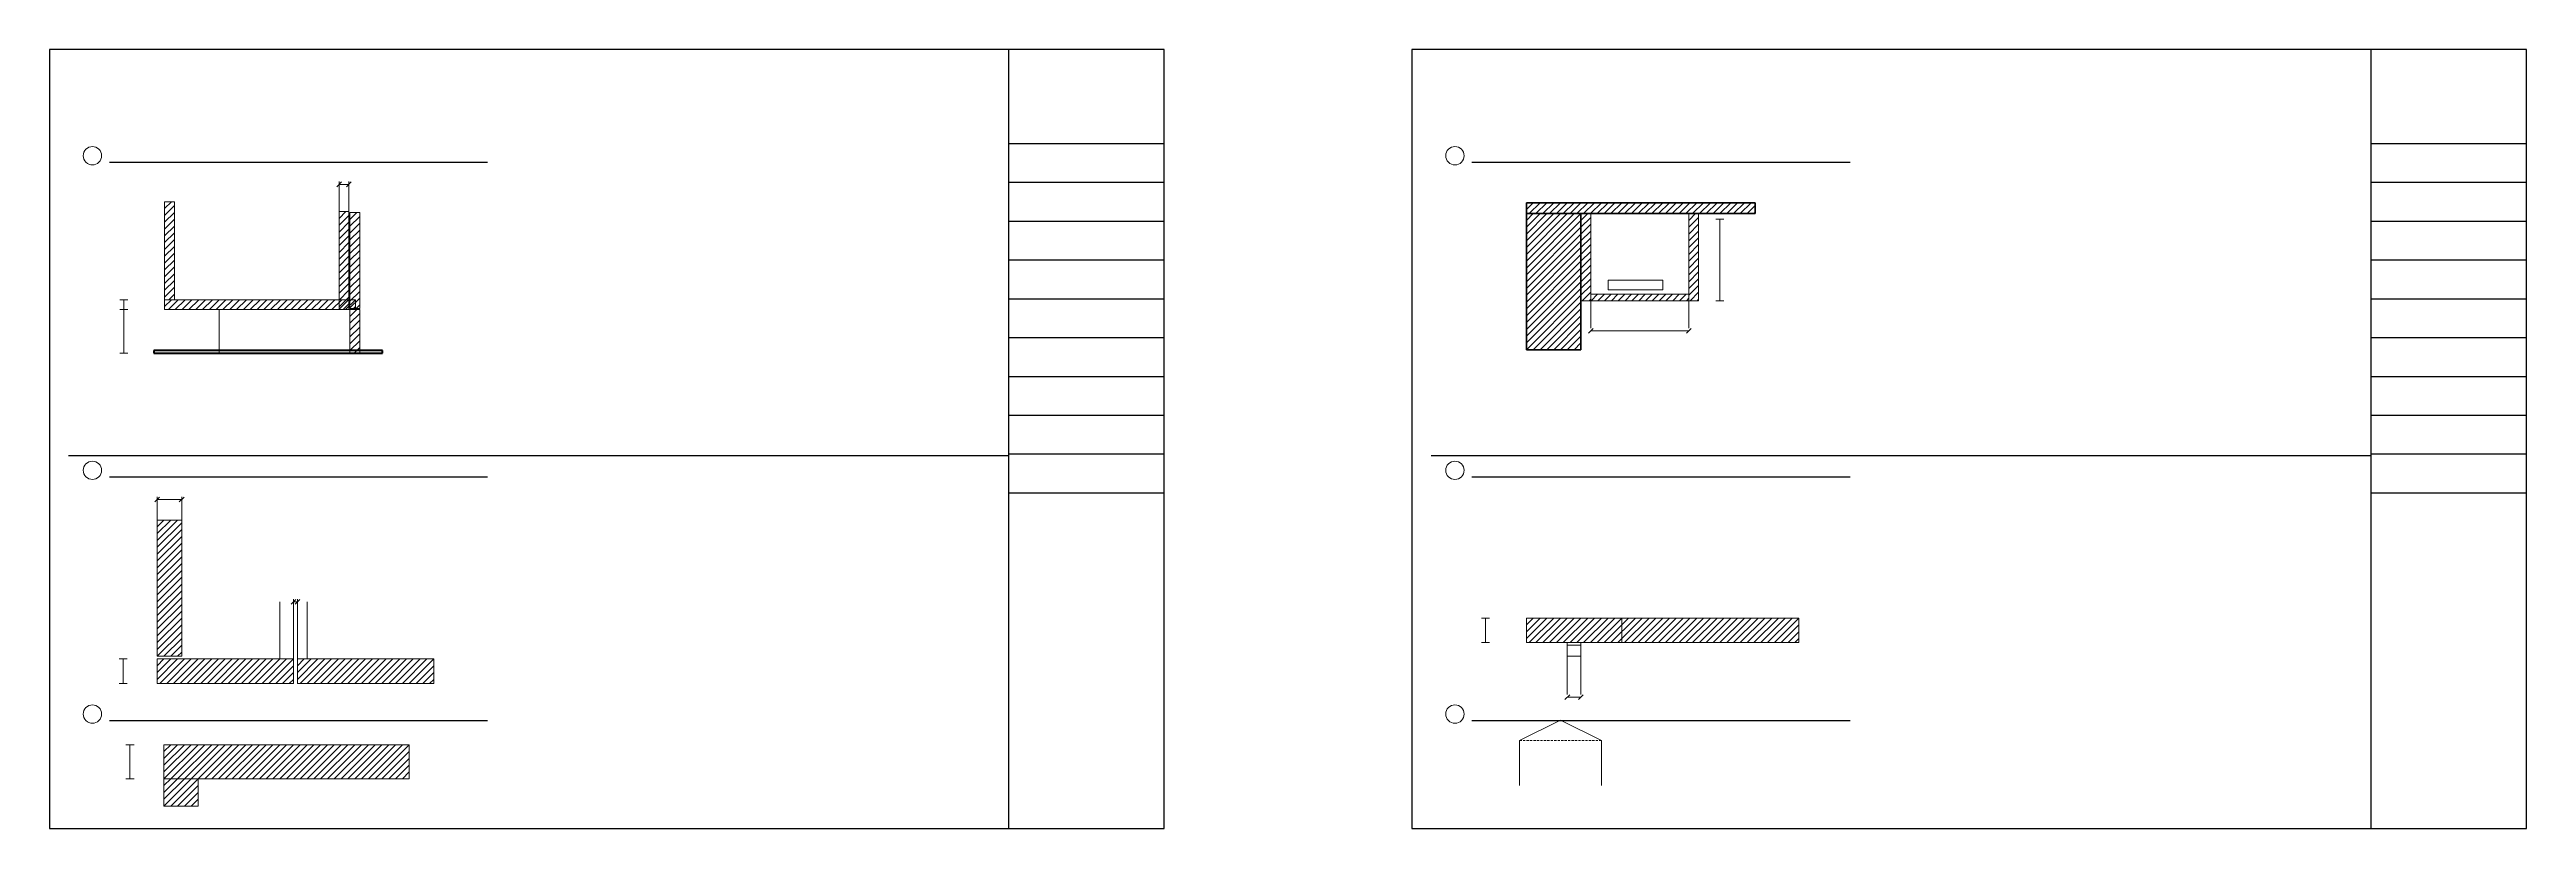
# Model space of a CAD drawing. Header units: millimetres. Extents: x -39780 to 216580, y 220 to 11660.
# Drawn here: x 160220 to 196580, y 220 to 11660 of the extents above; entities that cross this region are included whole.
import ezdxf

# ---------------------------------------------------------------- set-up
doc = ezdxf.new("R2010")
doc.units = ezdxf.units.MM
for name, color, linetype, lineweight in [('BAND', 7, 'CONTINUOUS', 60), ('DETAIL', 7, 'CONTINUOUS', 18), ('DIM', 7, 'CONTINUOUS', 13), ('FRAME', 7, 'CONTINUOUS', 25), ('HATCH', 8, 'CONTINUOUS', 9), ('LIGHT', 7, 'CONTINUOUS', 18), ('OPEN', 8, 'CONTINUOUS', 9), ('SYMBOL', 7, 'CONTINUOUS', 18), ('WALL', 7, 'CONTINUOUS', 35), ('WOOD', 7, 'CONTINUOUS', 18)]:
    doc.layers.add(name, color=color, linetype=linetype, lineweight=lineweight)

msp = doc.modelspace()

# ---------------------------------------------------------------- linework, layer by layer
at = {"layer": 'BAND'}
for p, q in [((165110, 7240), (161750, 7240)), ((161750, 7240), (161750, 7200)), ((161750, 7200), (165110, 7200)), ((165110, 7200), (165110, 7240))]:
    msp.add_line(p, q, dxfattribs=at)
at = {"layer": 'DETAIL'}
for p, q in [((184284, 8066), (182844, 8066)), ((182844, 8066), (182844, 7970)), ((183900, 8274), (183100, 8274)), ((183100, 8274), (183100, 8130)), ((183100, 8130), (183900, 8130)), ((183900, 8130), (183900, 8274)), ((184284, 7970), (184284, 8066)), ((162710, 7200), (162710, 7840)), ((182844, 7970), (184284, 7970)), ((162630, 7200), (162790, 7200)), ((163600, 2710), (163600, 3550)), ((164000, 2710), (164000, 3550)), ((183300, 2950), (183300, 3310)), ((182700, 2950), (182500, 2950)), ((182500, 2950), (182500, 2750)), ((182700, 2750), (182700, 2950)), ((182700, 2950), (183300, 2950)), ((182500, 2750), (182700, 2750))]:
    msp.add_line(p, q, dxfattribs=at)
at = {"layer": 'DIM'}
for p, q in [((164435, 9645), (164505, 9715)), ((164470, 9280), (164470, 9720)), ((164470, 9680), (164614, 9680)), ((164579, 9645), (164649, 9715)), ((164614, 9280), (164614, 9720)), ((184680, 9170), (184800, 9170)), ((184740, 7970), (184740, 9170)), ((161250, 7984), (161370, 7984)), ((161250, 7840), (161370, 7840)), ((161250, 7840), (161370, 7840)), ((161310, 7840), (161310, 7984)), ((161310, 7200), (161310, 7840)), ((182844, 7970), (182844, 7570)), ((184284, 7970), (184284, 7570)), ((184680, 7970), (184800, 7970)), ((182809, 7495), (182879, 7565)), ((182844, 7530), (184284, 7530)), ((184249, 7495), (184319, 7565)), ((161250, 7200), (161370, 7200)), ((161765, 5015), (161835, 5085)), ((161800, 4750), (161800, 5090)), ((161800, 5050), (162160, 5050)), ((162125, 5015), (162195, 5085)), ((162160, 4750), (162160, 5090)), ((163765, 3515), (163835, 3585)), ((163800, 2350), (163800, 3590)), ((163800, 3550), (163860, 3550)), ((163825, 3515), (163895, 3585)), ((163860, 2350), (163860, 3590)), ((181240, 3310), (181360, 3310)), ((181300, 2950), (181300, 3310)), ((181240, 2950), (181360, 2950)), ((161240, 2710), (161360, 2710)), ((161300, 2350), (161300, 2710)), ((182500, 2750), (182500, 2190)), ((182700, 2750), (182700, 2190)), ((161240, 2350), (161360, 2350)), ((182465, 2115), (182535, 2185)), ((182665, 2115), (182735, 2185)), ((182500, 2150), (182700, 2150)), ((161340, 1450), (161460, 1450)), ((161400, 950), (161400, 1450)), ((161340, 950), (161460, 950))]:
    msp.add_line(p, q, dxfattribs=at)
at = {"layer": 'FRAME'}
for p, q in [((176580, 11660), (160220, 11660)), ((160220, 11660), (160220, 220)), ((174300, 220), (174300, 11660)), ((176580, 220), (176580, 11660)), ((196580, 11660), (180220, 11660)), ((180220, 11660), (180220, 220)), ((194300, 220), (194300, 11660)), ((196580, 220), (196580, 11660)), ((174300, 10280), (176580, 10280)), ((194300, 10280), (196580, 10280)), ((161100, 10005), (166650, 10005)), ((181100, 10005), (186650, 10005)), ((174300, 9710), (176580, 9710)), ((194300, 9710), (196580, 9710)), ((174300, 9140), (176580, 9140)), ((194300, 9140), (196580, 9140)), ((174300, 8570), (176580, 8570)), ((194300, 8570), (196580, 8570)), ((174300, 8000), (176580, 8000)), ((194300, 8000), (196580, 8000)), ((174300, 7430), (176580, 7430)), ((194300, 7430), (196580, 7430)), ((174300, 6860), (176580, 6860)), ((194300, 6860), (196580, 6860)), ((174300, 6290), (176580, 6290)), ((194300, 6290), (196580, 6290)), ((160500, 5700), (174300, 5700)), ((174300, 5720), (176580, 5720)), ((180500, 5700), (194300, 5700)), ((194300, 5720), (196580, 5720)), ((161100, 5385), (166650, 5385)), ((174300, 5150), (176580, 5150)), ((181100, 5385), (186650, 5385)), ((194300, 5150), (196580, 5150)), ((161100, 1805), (166650, 1805)), ((181100, 1805), (186650, 1805)), ((160220, 220), (176580, 220)), ((180220, 220), (196580, 220))]:
    msp.add_line(p, q, dxfattribs=at)
at = {"layer": 'HATCH'}
for p, q in [((161910, 9324), (162010, 9424)), ((161910, 9224), (162054, 9368)), ((161910, 9124), (162054, 9268)), ((161910, 9024), (162054, 9168)), ((164470, 9180), (164570, 9280)), ((164470, 9080), (164614, 9224)), ((164470, 8980), (164614, 9124)), ((164630, 9164), (164730, 9264)), ((164630, 9064), (164774, 9208)), ((164630, 8964), (164774, 9108)), ((181900, 9310), (182000, 9410)), ((181900, 9150), (182000, 9250)), ((181900, 9050), (182100, 9250)), ((181900, 8950), (182200, 9250)), ((181900, 8850), (182300, 9250)), ((181900, 8750), (182400, 9250)), ((181900, 8650), (182500, 9250)), ((181900, 8550), (182600, 9250)), ((181900, 8450), (182700, 9250)), ((181900, 8350), (182700, 9150)), ((181940, 9250), (182100, 9410)), ((182040, 9250), (182200, 9410)), ((182140, 9250), (182300, 9410)), ((182240, 9250), (182400, 9410)), ((182340, 9250), (182500, 9410)), ((182440, 9250), (182600, 9410)), ((182540, 9250), (182700, 9410)), ((182640, 9250), (182800, 9410)), ((182700, 9150), (182800, 9250)), ((182700, 9050), (182844, 9194)), ((182700, 8950), (182844, 9094)), ((182740, 9250), (182900, 9410)), ((182840, 9250), (183000, 9410)), ((182940, 9250), (183100, 9410)), ((183040, 9250), (183200, 9410)), ((183140, 9250), (183300, 9410)), ((183240, 9250), (183400, 9410)), ((183340, 9250), (183500, 9410)), ((183440, 9250), (183600, 9410)), ((183540, 9250), (183700, 9410)), ((183640, 9250), (183800, 9410)), ((183740, 9250), (183900, 9410)), ((183840, 9250), (184000, 9410)), ((183940, 9250), (184100, 9410)), ((184040, 9250), (184200, 9410)), ((184140, 9250), (184300, 9410)), ((184240, 9250), (184400, 9410)), ((184284, 9150), (184384, 9250)), ((184284, 9050), (184428, 9194)), ((184284, 8950), (184428, 9094)), ((184340, 9250), (184500, 9410)), ((184440, 9250), (184600, 9410)), ((184540, 9250), (184700, 9410)), ((184640, 9250), (184800, 9410)), ((184740, 9250), (184900, 9410)), ((184840, 9250), (185000, 9410)), ((184940, 9250), (185100, 9410)), ((185040, 9250), (185200, 9410)), ((185140, 9250), (185260, 9370)), ((185240, 9250), (185260, 9270)), ((161910, 8924), (162054, 9068)), ((161910, 8824), (162054, 8968)), ((161910, 8724), (162054, 8868)), ((161910, 8624), (162054, 8768)), ((164470, 8880), (164614, 9024)), ((164470, 8780), (164614, 8924)), ((164470, 8680), (164614, 8824)), ((164630, 8864), (164774, 9008)), ((164630, 8764), (164774, 8908)), ((164630, 8664), (164774, 8808)), ((181900, 8250), (182700, 9050)), ((181900, 8150), (182700, 8950)), ((181900, 8050), (182700, 8850)), ((181900, 7950), (182700, 8750)), ((182700, 8850), (182844, 8994)), ((182700, 8750), (182844, 8894)), ((182700, 8650), (182844, 8794)), ((184284, 8850), (184428, 8994)), ((184284, 8750), (184428, 8894)), ((184284, 8650), (184428, 8794)), ((161910, 8524), (162054, 8668)), ((161910, 8424), (162054, 8568)), ((161910, 8324), (162054, 8468)), ((161910, 8224), (162054, 8368)), ((164470, 8580), (164614, 8724)), ((164470, 8480), (164614, 8624)), ((164470, 8380), (164614, 8524)), ((164470, 8280), (164614, 8424)), ((164630, 8564), (164774, 8708)), ((164630, 8464), (164774, 8608)), ((164630, 8364), (164774, 8508)), ((164630, 8264), (164774, 8408)), ((181900, 7850), (182700, 8650)), ((181900, 7750), (182700, 8550)), ((181900, 7650), (182700, 8450)), ((182700, 8550), (182844, 8694)), ((182700, 8450), (182844, 8594)), ((182700, 8350), (182844, 8494)), ((182700, 8250), (182844, 8394)), ((184284, 8550), (184428, 8694)), ((184284, 8450), (184428, 8594)), ((184284, 8350), (184428, 8494)), ((184284, 8250), (184428, 8394)), ((161910, 8124), (162054, 8268)), ((161910, 8024), (162054, 8168)), ((161970, 7984), (162054, 8068)), ((164470, 8180), (164614, 8324)), ((164470, 8080), (164614, 8224)), ((164470, 7980), (164614, 8124)), ((164470, 7880), (164614, 8024)), ((164630, 8164), (164774, 8308)), ((164630, 8064), (164774, 8208)), ((164630, 7964), (164774, 8108)), ((164630, 7864), (164774, 8008)), ((181900, 7550), (182700, 8350)), ((181900, 7450), (182700, 8250)), ((181900, 7350), (182700, 8150)), ((181900, 7250), (182700, 8050)), ((182700, 8150), (182844, 8294)), ((182700, 8050), (182844, 8194)), ((182720, 7970), (182844, 8094)), ((182848, 7970), (182944, 8066)), ((182948, 7970), (183044, 8066)), ((183048, 7970), (183144, 8066)), ((183148, 7970), (183244, 8066)), ((183248, 7970), (183344, 8066)), ((183348, 7970), (183444, 8066)), ((183448, 7970), (183544, 8066)), ((183548, 7970), (183644, 8066)), ((183648, 7970), (183744, 8066)), ((183748, 7970), (183844, 8066)), ((183848, 7970), (183944, 8066)), ((183948, 7970), (184044, 8066)), ((184048, 7970), (184144, 8066)), ((184148, 7970), (184244, 8066)), ((184248, 7970), (184284, 8006)), ((184284, 8150), (184428, 8294)), ((184284, 8050), (184428, 8194)), ((184304, 7970), (184428, 8094)), ((161910, 7884), (162010, 7984)), ((161966, 7840), (162110, 7984)), ((162066, 7840), (162210, 7984)), ((162166, 7840), (162310, 7984)), ((162266, 7840), (162410, 7984)), ((162366, 7840), (162510, 7984)), ((162466, 7840), (162610, 7984)), ((162566, 7840), (162710, 7984)), ((162666, 7840), (162810, 7984)), ((162766, 7840), (162910, 7984)), ((162866, 7840), (163010, 7984)), ((162966, 7840), (163110, 7984)), ((163066, 7840), (163210, 7984)), ((163166, 7840), (163310, 7984)), ((163266, 7840), (163410, 7984)), ((163366, 7840), (163510, 7984)), ((163466, 7840), (163610, 7984)), ((163566, 7840), (163710, 7984)), ((163666, 7840), (163810, 7984)), ((163766, 7840), (163910, 7984)), ((163866, 7840), (164010, 7984)), ((163966, 7840), (164110, 7984)), ((164066, 7840), (164210, 7984)), ((164166, 7840), (164310, 7984)), ((164266, 7840), (164410, 7984)), ((164366, 7840), (164510, 7984)), ((164466, 7840), (164610, 7984)), ((164530, 7840), (164614, 7924)), ((164566, 7840), (164710, 7984)), ((164630, 7740), (164730, 7840)), ((164630, 7640), (164774, 7784)), ((164630, 7540), (164774, 7684)), ((164666, 7840), (164710, 7884)), ((164722, 7856), (164774, 7908)), ((182000, 7250), (182700, 7950)), ((182100, 7250), (182700, 7850)), ((182200, 7250), (182700, 7750)), ((182300, 7250), (182700, 7650)), ((182820, 7970), (182844, 7994)), ((184404, 7970), (184428, 7994)), ((164630, 7440), (164774, 7584)), ((164630, 7340), (164774, 7484)), ((164630, 7240), (164774, 7384)), ((164690, 7200), (164774, 7284)), ((182400, 7250), (182700, 7550)), ((182500, 7250), (182700, 7450)), ((182600, 7250), (182700, 7350)), ((161800, 4650), (161900, 4750)), ((161800, 4550), (162000, 4750)), ((161800, 4450), (162100, 4750)), ((161800, 4350), (162160, 4710)), ((161800, 4250), (162160, 4610)), ((161800, 4150), (162160, 4510)), ((161800, 4050), (162160, 4410)), ((161800, 3950), (162160, 4310)), ((161800, 3850), (162160, 4210)), ((161800, 3750), (162160, 4110)), ((161800, 3650), (162160, 4010)), ((161800, 3550), (162160, 3910)), ((161800, 3450), (162160, 3810)), ((161800, 3350), (162160, 3710)), ((161800, 3250), (162160, 3610)), ((161800, 3150), (162160, 3510)), ((161800, 3050), (162160, 3410)), ((161800, 2950), (162160, 3310)), ((181900, 3210), (182000, 3310)), ((181900, 3110), (182100, 3310)), ((181900, 3010), (182200, 3310)), ((181940, 2950), (182300, 3310)), ((182040, 2950), (182400, 3310)), ((182140, 2950), (182500, 3310)), ((182240, 2950), (182600, 3310)), ((182340, 2950), (182700, 3310)), ((182440, 2950), (182800, 3310)), ((182540, 2950), (182900, 3310)), ((182640, 2950), (183000, 3310)), ((182740, 2950), (183100, 3310)), ((182840, 2950), (183200, 3310)), ((182940, 2950), (183300, 3310)), ((183040, 2950), (183400, 3310)), ((183140, 2950), (183500, 3310)), ((183240, 2950), (183600, 3310)), ((183340, 2950), (183700, 3310)), ((183440, 2950), (183800, 3310)), ((183540, 2950), (183900, 3310)), ((183640, 2950), (184000, 3310)), ((183740, 2950), (184100, 3310)), ((183840, 2950), (184200, 3310)), ((183940, 2950), (184300, 3310)), ((184040, 2950), (184400, 3310)), ((184140, 2950), (184500, 3310)), ((184240, 2950), (184600, 3310)), ((184340, 2950), (184700, 3310)), ((184440, 2950), (184800, 3310)), ((184540, 2950), (184900, 3310)), ((184640, 2950), (185000, 3310)), ((184740, 2950), (185100, 3310)), ((184840, 2950), (185200, 3310)), ((184940, 2950), (185300, 3310)), ((185040, 2950), (185400, 3310)), ((185140, 2950), (185500, 3310)), ((185240, 2950), (185600, 3310)), ((185340, 2950), (185700, 3310)), ((185440, 2950), (185800, 3310)), ((185540, 2950), (185900, 3310)), ((161800, 2850), (162160, 3210)), ((161800, 2750), (162160, 3110)), ((161900, 2750), (162160, 3010)), ((162000, 2750), (162160, 2910)), ((185640, 2950), (185900, 3210)), ((185740, 2950), (185900, 3110)), ((185840, 2950), (185900, 3010)), ((161800, 2610), (161900, 2710)), ((161800, 2510), (162000, 2710)), ((161800, 2410), (162100, 2710)), ((161840, 2350), (162200, 2710)), ((161940, 2350), (162300, 2710)), ((162040, 2350), (162400, 2710)), ((162100, 2750), (162160, 2810)), ((162140, 2350), (162500, 2710)), ((162240, 2350), (162600, 2710)), ((162340, 2350), (162700, 2710)), ((162440, 2350), (162800, 2710)), ((162540, 2350), (162900, 2710)), ((162640, 2350), (163000, 2710)), ((162740, 2350), (163100, 2710)), ((162840, 2350), (163200, 2710)), ((162940, 2350), (163300, 2710)), ((163040, 2350), (163400, 2710)), ((163140, 2350), (163500, 2710)), ((163240, 2350), (163600, 2710)), ((163340, 2350), (163700, 2710)), ((163440, 2350), (163800, 2710)), ((163540, 2350), (163800, 2610)), ((163860, 2610), (163960, 2710)), ((163860, 2510), (164060, 2710)), ((163860, 2410), (164160, 2710)), ((163900, 2350), (164260, 2710)), ((164000, 2350), (164360, 2710)), ((164100, 2350), (164460, 2710)), ((164200, 2350), (164560, 2710)), ((164300, 2350), (164660, 2710)), ((164400, 2350), (164760, 2710)), ((164500, 2350), (164860, 2710)), ((164600, 2350), (164960, 2710)), ((164700, 2350), (165060, 2710)), ((164800, 2350), (165160, 2710)), ((164900, 2350), (165260, 2710)), ((165000, 2350), (165360, 2710)), ((165100, 2350), (165460, 2710)), ((165200, 2350), (165560, 2710)), ((165300, 2350), (165660, 2710)), ((165400, 2350), (165760, 2710)), ((165500, 2350), (165860, 2710)), ((165600, 2350), (165860, 2610)), ((163640, 2350), (163800, 2510)), ((163740, 2350), (163800, 2410)), ((165700, 2350), (165860, 2510)), ((165800, 2350), (165860, 2410)), ((161900, 1350), (162000, 1450)), ((161900, 1250), (162100, 1450)), ((161900, 1150), (162200, 1450)), ((161900, 1050), (162300, 1450)), ((161900, 950), (162400, 1450)), ((162000, 950), (162500, 1450)), ((162100, 950), (162600, 1450)), ((162200, 950), (162700, 1450)), ((162300, 950), (162800, 1450)), ((162400, 950), (162900, 1450)), ((162500, 950), (163000, 1450)), ((162600, 950), (163100, 1450)), ((162700, 950), (163200, 1450)), ((162800, 950), (163300, 1450)), ((162900, 950), (163400, 1450)), ((163000, 950), (163500, 1450)), ((163100, 950), (163600, 1450)), ((163200, 950), (163700, 1450)), ((163300, 950), (163800, 1450)), ((163400, 950), (163900, 1450)), ((163500, 950), (164000, 1450)), ((163600, 950), (164100, 1450)), ((163700, 950), (164200, 1450)), ((163800, 950), (164300, 1450)), ((163900, 950), (164400, 1450)), ((164000, 950), (164500, 1450)), ((164100, 950), (164600, 1450)), ((164200, 950), (164700, 1450)), ((164300, 950), (164800, 1450)), ((164400, 950), (164900, 1450)), ((164500, 950), (165000, 1450)), ((164600, 950), (165100, 1450)), ((164700, 950), (165200, 1450)), ((164800, 950), (165300, 1450)), ((164900, 950), (165400, 1450)), ((165000, 950), (165500, 1450)), ((165100, 950), (165500, 1350)), ((165200, 950), (165500, 1250)), ((165300, 950), (165500, 1150)), ((161900, 850), (162000, 950)), ((161900, 750), (162100, 950)), ((161900, 650), (162200, 950)), ((161900, 550), (162300, 950)), ((162000, 550), (162400, 950)), ((162100, 550), (162400, 850)), ((162200, 550), (162400, 750)), ((165400, 950), (165500, 1050)), ((162300, 550), (162400, 650))]:
    msp.add_line(p, q, dxfattribs=at)
at = {"layer": 'LIGHT'}
msp.add_line((182500, 2910), (182700, 2910), dxfattribs=at)
at = {"layer": 'OPEN'}
for p, q in [((181800, 1510), (181832, 1510)), ((181851, 1510), (181883, 1510)), ((181902, 1510), (181934, 1510)), ((181952, 1510), (181985, 1510)), ((182003, 1510), (182036, 1510)), ((182054, 1510), (182086, 1510)), ((182105, 1510), (182137, 1510)), ((182156, 1510), (182188, 1510)), ((182206, 1510), (182239, 1510)), ((182257, 1510), (182290, 1510)), ((182308, 1510), (182340, 1510)), ((182359, 1510), (182391, 1510)), ((182410, 1510), (182442, 1510)), ((182460, 1510), (182493, 1510)), ((182511, 1510), (182544, 1510)), ((182562, 1510), (182594, 1510)), ((182613, 1510), (182645, 1510)), ((182664, 1510), (182696, 1510)), ((182714, 1510), (182747, 1510)), ((182765, 1510), (182798, 1510)), ((182816, 1510), (182848, 1510)), ((182867, 1510), (182899, 1510)), ((182918, 1510), (182950, 1510)), ((182968, 1510), (183000, 1510))]:
    msp.add_line(p, q, dxfattribs=at)
at = {"layer": 'SYMBOL'}
for p, q in [((160755, 10195), (160738, 10175)), ((160775, 10212), (160755, 10195)), ((160798, 10225), (160775, 10212)), ((160824, 10232), (160798, 10225)), ((160850, 10235), (160824, 10232)), ((160876, 10232), (160850, 10235)), ((160902, 10225), (160876, 10232)), ((160925, 10212), (160902, 10225)), ((160945, 10195), (160925, 10212)), ((160962, 10175), (160945, 10195)), ((180755, 10195), (180738, 10175)), ((180775, 10212), (180755, 10195)), ((180798, 10225), (180775, 10212)), ((180824, 10232), (180798, 10225)), ((180850, 10235), (180824, 10232)), ((180876, 10232), (180850, 10235)), ((180902, 10225), (180876, 10232)), ((180925, 10212), (180902, 10225)), ((180945, 10195), (180925, 10212)), ((180962, 10175), (180945, 10195)), ((160718, 10126), (160715, 10100)), ((160715, 10100), (160718, 10074)), ((160725, 10152), (160718, 10126)), ((160718, 10074), (160725, 10048)), ((160738, 10175), (160725, 10152)), ((160725, 10048), (160738, 10025)), ((160738, 10025), (160755, 10005)), ((160755, 10005), (160775, 9988)), ((160775, 9988), (160798, 9975)), ((160798, 9975), (160824, 9968)), ((160824, 9968), (160850, 9965)), ((160850, 9965), (160876, 9968)), ((160876, 9968), (160902, 9975)), ((160902, 9975), (160925, 9988)), ((160925, 9988), (160945, 10005)), ((160945, 10005), (160962, 10025)), ((160975, 10152), (160962, 10175)), ((160962, 10025), (160975, 10048)), ((160982, 10126), (160975, 10152)), ((160975, 10048), (160982, 10074)), ((160985, 10100), (160982, 10126)), ((160982, 10074), (160985, 10100)), ((180718, 10126), (180715, 10100)), ((180715, 10100), (180718, 10074)), ((180725, 10152), (180718, 10126)), ((180718, 10074), (180725, 10048)), ((180738, 10175), (180725, 10152)), ((180725, 10048), (180738, 10025)), ((180738, 10025), (180755, 10005)), ((180755, 10005), (180775, 9988)), ((180775, 9988), (180798, 9975)), ((180798, 9975), (180824, 9968)), ((180824, 9968), (180850, 9965)), ((180850, 9965), (180876, 9968)), ((180876, 9968), (180902, 9975)), ((180902, 9975), (180925, 9988)), ((180925, 9988), (180945, 10005)), ((180945, 10005), (180962, 10025)), ((180975, 10152), (180962, 10175)), ((180962, 10025), (180975, 10048)), ((180982, 10126), (180975, 10152)), ((180975, 10048), (180982, 10074)), ((180985, 10100), (180982, 10126)), ((180982, 10074), (180985, 10100)), ((160718, 5506), (160715, 5480)), ((160715, 5480), (160718, 5454)), ((160725, 5532), (160718, 5506)), ((160738, 5555), (160725, 5532)), ((160755, 5575), (160738, 5555)), ((160775, 5592), (160755, 5575)), ((160798, 5605), (160775, 5592)), ((160824, 5612), (160798, 5605)), ((160850, 5615), (160824, 5612)), ((160876, 5612), (160850, 5615)), ((160902, 5605), (160876, 5612)), ((160925, 5592), (160902, 5605)), ((160945, 5575), (160925, 5592)), ((160962, 5555), (160945, 5575)), ((160975, 5532), (160962, 5555)), ((160982, 5506), (160975, 5532)), ((160985, 5480), (160982, 5506)), ((160982, 5454), (160985, 5480)), ((180718, 5506), (180715, 5480)), ((180715, 5480), (180718, 5454)), ((180725, 5532), (180718, 5506)), ((180738, 5555), (180725, 5532)), ((180755, 5575), (180738, 5555)), ((180775, 5592), (180755, 5575)), ((180798, 5605), (180775, 5592)), ((180824, 5612), (180798, 5605)), ((180850, 5615), (180824, 5612)), ((180876, 5612), (180850, 5615)), ((180902, 5605), (180876, 5612)), ((180925, 5592), (180902, 5605)), ((180945, 5575), (180925, 5592)), ((180962, 5555), (180945, 5575)), ((180975, 5532), (180962, 5555)), ((180982, 5506), (180975, 5532)), ((180985, 5480), (180982, 5506)), ((180982, 5454), (180985, 5480)), ((160718, 5454), (160725, 5428)), ((160725, 5428), (160738, 5405)), ((160738, 5405), (160755, 5385)), ((160755, 5385), (160775, 5368)), ((160775, 5368), (160798, 5355)), ((160798, 5355), (160824, 5348)), ((160824, 5348), (160850, 5345)), ((160850, 5345), (160876, 5348)), ((160876, 5348), (160902, 5355)), ((160902, 5355), (160925, 5368)), ((160925, 5368), (160945, 5385)), ((160945, 5385), (160962, 5405)), ((160962, 5405), (160975, 5428)), ((160975, 5428), (160982, 5454)), ((180718, 5454), (180725, 5428)), ((180725, 5428), (180738, 5405)), ((180738, 5405), (180755, 5385)), ((180755, 5385), (180775, 5368)), ((180775, 5368), (180798, 5355)), ((180798, 5355), (180824, 5348)), ((180824, 5348), (180850, 5345)), ((180850, 5345), (180876, 5348)), ((180876, 5348), (180902, 5355)), ((180902, 5355), (180925, 5368)), ((180925, 5368), (180945, 5385)), ((180945, 5385), (180962, 5405)), ((180962, 5405), (180975, 5428)), ((180975, 5428), (180982, 5454)), ((160718, 1926), (160715, 1900)), ((160715, 1900), (160718, 1874)), ((160725, 1952), (160718, 1926)), ((160718, 1874), (160725, 1848)), ((160738, 1975), (160725, 1952)), ((160725, 1848), (160738, 1825)), ((160755, 1995), (160738, 1975)), ((160738, 1825), (160755, 1805)), ((160775, 2012), (160755, 1995)), ((160798, 2025), (160775, 2012)), ((160824, 2032), (160798, 2025)), ((160850, 2035), (160824, 2032)), ((160876, 2032), (160850, 2035)), ((160902, 2025), (160876, 2032)), ((160925, 2012), (160902, 2025)), ((160945, 1995), (160925, 2012)), ((160962, 1975), (160945, 1995)), ((160945, 1805), (160962, 1825)), ((160975, 1952), (160962, 1975)), ((160962, 1825), (160975, 1848)), ((160982, 1926), (160975, 1952)), ((160975, 1848), (160982, 1874)), ((160985, 1900), (160982, 1926)), ((160982, 1874), (160985, 1900)), ((180718, 1926), (180715, 1900)), ((180715, 1900), (180718, 1874)), ((180725, 1952), (180718, 1926)), ((180718, 1874), (180725, 1848)), ((180738, 1975), (180725, 1952)), ((180725, 1848), (180738, 1825)), ((180755, 1995), (180738, 1975)), ((180738, 1825), (180755, 1805)), ((180775, 2012), (180755, 1995)), ((180798, 2025), (180775, 2012)), ((180824, 2032), (180798, 2025)), ((180850, 2035), (180824, 2032)), ((180876, 2032), (180850, 2035)), ((180902, 2025), (180876, 2032)), ((180925, 2012), (180902, 2025)), ((180945, 1995), (180925, 2012)), ((180962, 1975), (180945, 1995)), ((180945, 1805), (180962, 1825)), ((180975, 1952), (180962, 1975)), ((180962, 1825), (180975, 1848)), ((180982, 1926), (180975, 1952)), ((180975, 1848), (180982, 1874)), ((180985, 1900), (180982, 1926)), ((180982, 1874), (180985, 1900)), ((160755, 1805), (160775, 1788)), ((160775, 1788), (160798, 1775)), ((160798, 1775), (160824, 1768)), ((160824, 1768), (160850, 1765)), ((160850, 1765), (160876, 1768)), ((160876, 1768), (160902, 1775)), ((160902, 1775), (160925, 1788)), ((160925, 1788), (160945, 1805)), ((180755, 1805), (180775, 1788)), ((180775, 1788), (180798, 1775)), ((180798, 1775), (180824, 1768)), ((180824, 1768), (180850, 1765)), ((180850, 1765), (180876, 1768)), ((180876, 1768), (180902, 1775)), ((180902, 1775), (180925, 1788)), ((180925, 1788), (180945, 1805))]:
    msp.add_line(p, q, dxfattribs=at)
at = {"layer": 'WALL'}
for p, q in [((185260, 9410), (181900, 9410)), ((181900, 9410), (181900, 9250)), ((181900, 9250), (185260, 9250)), ((182700, 9250), (181900, 9250)), ((181900, 9250), (181900, 7250)), ((182700, 7250), (182700, 9250)), ((185260, 9250), (185260, 9410)), ((181900, 7250), (182700, 7250))]:
    msp.add_line(p, q, dxfattribs=at)
at = {"layer": 'WOOD'}
for p, q in [((162054, 9424), (161910, 9424)), ((161910, 9424), (161910, 7984)), ((162054, 7984), (162054, 9424)), ((164614, 9280), (164470, 9280)), ((164470, 9280), (164470, 7840)), ((164614, 7840), (164614, 9280)), ((164774, 9264), (164630, 9264)), ((164630, 9264), (164630, 7856)), ((164774, 7856), (164774, 9264)), ((182844, 9250), (182700, 9250)), ((182700, 9250), (182700, 7970)), ((182844, 7970), (182844, 9250)), ((184428, 9250), (184284, 9250)), ((184284, 9250), (184284, 7970)), ((184428, 7970), (184428, 9250)), ((164710, 7984), (161910, 7984)), ((161910, 7984), (161910, 7840)), ((161910, 7984), (162054, 7984)), ((161910, 7840), (164710, 7840)), ((164470, 7840), (164614, 7840)), ((164630, 7856), (164774, 7856)), ((164774, 7840), (164630, 7840)), ((164630, 7840), (164630, 7200)), ((164710, 7840), (164710, 7984)), ((164774, 7200), (164774, 7840)), ((182700, 7970), (182844, 7970)), ((184284, 7970), (184428, 7970)), ((164630, 7200), (164774, 7200)), ((162160, 4750), (161800, 4750)), ((161800, 4750), (161800, 2750)), ((162160, 2750), (162160, 4750)), ((185900, 3310), (181900, 3310)), ((181900, 3310), (181900, 2950)), ((185900, 2950), (185900, 3310)), ((181900, 2950), (185900, 2950)), ((161800, 2750), (162160, 2750)), ((163800, 2710), (161800, 2710)), ((161800, 2710), (161800, 2350)), ((163800, 2350), (163800, 2710)), ((165860, 2710), (163860, 2710)), ((163860, 2710), (163860, 2350)), ((165860, 2350), (165860, 2710)), ((161800, 2350), (163800, 2350)), ((163860, 2350), (165860, 2350)), ((181800, 1510), (182400, 1810)), ((181800, 850), (181800, 1510)), ((182400, 1810), (183000, 1510)), ((183000, 1510), (183000, 850)), ((165500, 1450), (161900, 1450)), ((161900, 1450), (161900, 950)), ((165500, 950), (165500, 1450)), ((161900, 950), (165500, 950)), ((162400, 950), (161900, 950)), ((161900, 950), (161900, 550)), ((162400, 550), (162400, 950)), ((161900, 550), (162400, 550))]:
    msp.add_line(p, q, dxfattribs=at)

doc.saveas('drawing.dxf')
